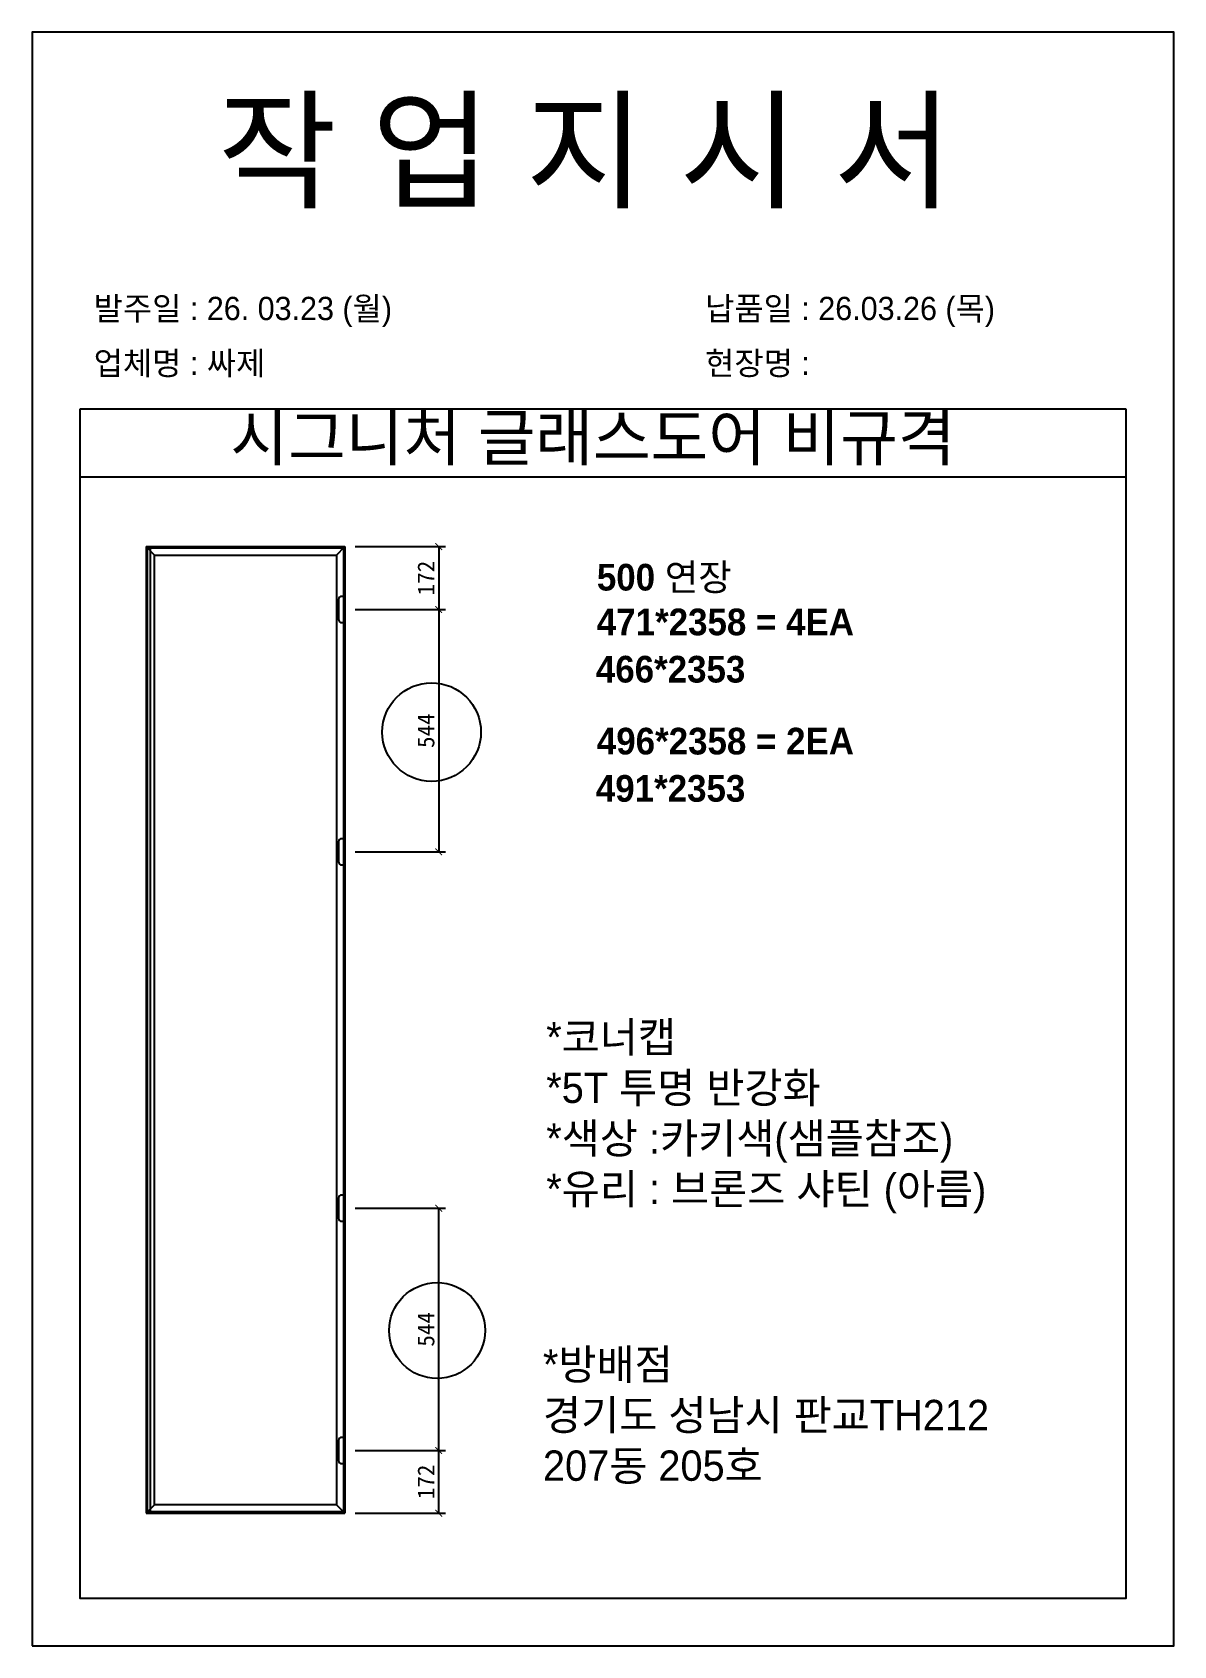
# Model space of a CAD drawing. Header units: millimetres. Extents: x -44117 to 256353, y -2095463 to 65325.
# Drawn here: x 110933 to 112613, y -808382 to -806006 of the extents above; entities that cross this region are included whole.
import ezdxf

# ---------------------------------------------------------------- set-up
doc = ezdxf.new("R2010")
doc.units = ezdxf.units.MM
doc.header["$LTSCALE"] = 10
doc.styles.add('MtX_Gulim', font='')
doc.styles.get('MtX_Gulim').set_extended_font_data('Gulim', bold=True)
doc.dimstyles.new('ISO-25', dxfattribs={"dimtxt": 2.5, "dimasz": 2.5, "dimexe": 1, "dimexo": 1, "dimtad": 1, "dimtxsty": 'Standard', "dimblk": 'ARCHTICK', "dimcen": 2.5, "dimadec": 0, "dimazin": 0, "dimtfac": 1, "dimtmove": 0, "dimatfit": 3, "dimfxl": 0, "dimarcsym": 0})

msp = doc.modelspace()

# ---------------------------------------------------------------- texts
at = {"linetype": 'Continuous', "style": 'MtX_Gulim'}
for s, height, p in [('500 연장', 39.271262, (111764.35482, -806827.9524)), ('471*2358 = 4EA', 39.2712622, (111764.35482, -806893.81433)), ('496*2358 = 2EA', 39.2712622, (111764.35482, -807069.32897))]:
    msp.add_text(s, height=height, dxfattribs=at).set_placement(p)
at = {"color": 242, "linetype": 'Continuous', "true_color": 0xcd2027, "style": 'MtX_Gulim'}
for s, p in [('466*2353', (111762.8929, -806963.4141)), ('491*2353', (111762.8929, -807138.92874))]:
    msp.add_text(s, height=39.271262, dxfattribs=at).set_placement(p)
at = {"attachment_point": 1}
for s, width, gutter_width, heights, insert, char_height in [('{\\fGulim|b0|i0|c129|p50;작 업 지 시 서}', 3307.3198183, 12.5, [-155.84554], (111206.21552, -806109.99708), 140), ('\\pt11;{\\fGulim|b0|i0|c129|p50;발주일 : 26. 03.23 (월)}', 3307.3198183, 12.5, [34.50412], (111023.78104, -806395.4237), 34.3), ('{\\fGulim|b0|i0|c129|p50;납품일 : 26.03.26 (목)}', 3307.3198183, 12.5, [35.09023], (111923.75903, -806395.4237), 34.3), ('{\\fGulim|b0|i0|c129|p50;업체명 : 싸제}', 3307.3198183, 12.5, [36.11279], (111023.78104, -806476.07988), 34.3), ('{\\fGulim|b0|i0|c129|p50;현장명 : }', 3307.3198183, 12.5, [-38.2735], (111923.75903, -806476.07988), 34.3), ('{\\fGulim|b0|i0|c129|p50;시그니처 글래스도어 비규격}', 1597.0710432, 6.03612, [-75.34624], (111225.13098, -806568.78651), 67.6045736), ('{\\fGulim|b0|i0|c129|p50;*코너캡\\P*5T 투명 반강화\\P*색상 :카키색(샘플참조)\\P*유리 : 브론즈 샤틴 (아름)}', 1055.7982644, 3.99038, [-288.92298], (111689.92549, -807463.32569), 44.6923083), ('{\\fGulim|b0|i0|c129|p50;*방배점 \\P경기도 성남시 판교TH212 \\P207동 205호}', 1055.7982644, 3.99038, [-201.99812], (111685.03126, -807945.27435), 44.6923083)]:
    msp.add_mtext_dynamic_manual_height_columns(s, width=width, gutter_width=gutter_width, heights=heights, dxfattribs=dict(at, insert=insert, char_height=char_height))

# ---------------------------------------------------------------- blocks, each defined once
blk = doc.blocks.new('_ArchTick')
at = {"color": 0, "linetype": 'ByBlock', "const_width": 0.15}
blk.add_lwpolyline([(-0.5, -0.5), (0.5, 0.5)], dxfattribs=at)
blk = doc.blocks.new('*D5356')
at = {"color": 0, "lineweight": -2}
for p, q in [((111408.5, -806855.8), (111541.6, -806855.8)), ((111531.6, -806855.8), (111531.6, -807212.7)), ((111408.5, -807212.7), (111541.6, -807212.7))]:
    blk.add_line(p, q, dxfattribs=at)
at = {"layer": 'Defpoints', "color": 0}
for p in [(111393.5, -806855.8), (111393.5, -807212.7), (111531.6, -807212.7)]:
    blk.add_point(p, dxfattribs=at)
at = {"color": 0, "lineweight": -2, "xscale": 10, "yscale": 10, "zscale": 10}
for p, rotation in [((111531.6, -806855.8), 90), ((111531.6, -807212.7), 270)]:
    blk.add_blockref('_ArchTick', p, dxfattribs=dict(at, rotation=rotation))
at = {"color": 0, "insert": (111512.9, -807034.3), "char_height": 25, "attachment_point": 5, "rotation": 90}
blk.add_mtext('544', dxfattribs=at)
blk = doc.blocks.new('*D5357')
at = {"color": 0, "lineweight": -2}
for p, q in [((111408.5, -806763.3), (111541.6, -806763.3)), ((111531.6, -806763.3), (111531.6, -806855.8)), ((111408.5, -806855.8), (111541.6, -806855.8))]:
    blk.add_line(p, q, dxfattribs=at)
at = {"layer": 'Defpoints', "color": 0}
for p in [(111393.5, -806763.3), (111393.5, -806855.8), (111531.6, -806855.8)]:
    blk.add_point(p, dxfattribs=at)
at = {"color": 0, "lineweight": -2, "xscale": 10, "yscale": 10, "zscale": 10}
for p, rotation in [((111531.6, -806763.3), 90), ((111531.6, -806855.8), 270)]:
    blk.add_blockref('_ArchTick', p, dxfattribs=dict(at, rotation=rotation))
at = {"color": 0, "insert": (111512.9, -806809.6), "char_height": 25, "attachment_point": 5, "rotation": 90}
blk.add_mtext('172', dxfattribs=at)
blk = doc.blocks.new('*D5358')
at = {"color": 0, "lineweight": -2}
for p, q in [((111408.5, -807737.5), (111541.6, -807737.5)), ((111531.6, -808094.3), (111531.6, -807737.5)), ((111408.5, -808094.3), (111541.6, -808094.3))]:
    blk.add_line(p, q, dxfattribs=at)
at = {"layer": 'Defpoints', "color": 0}
for p in [(111393.5, -807737.5), (111531.6, -807737.5), (111393.5, -808094.3)]:
    blk.add_point(p, dxfattribs=at)
at = {"color": 0, "lineweight": -2, "xscale": 10, "yscale": 10, "zscale": 10}
for p, rotation in [((111531.6, -807737.5), 90), ((111531.6, -808094.3), 270)]:
    blk.add_blockref('_ArchTick', p, dxfattribs=dict(at, rotation=rotation))
at = {"color": 0, "insert": (111512.9, -807915.9), "char_height": 25, "attachment_point": 5, "rotation": 90}
blk.add_mtext('544', dxfattribs=at)
blk = doc.blocks.new('*D5359')
at = {"color": 0, "lineweight": -2}
for p, q in [((111408.5, -808094.3), (111541.6, -808094.3)), ((111531.6, -808186.8), (111531.6, -808094.3)), ((111408.5, -808186.8), (111541.6, -808186.8))]:
    blk.add_line(p, q, dxfattribs=at)
at = {"layer": 'Defpoints', "color": 0}
for p in [(111393.5, -808094.3), (111531.6, -808094.3), (111393.5, -808186.8)]:
    blk.add_point(p, dxfattribs=at)
at = {"color": 0, "lineweight": -2, "xscale": 10, "yscale": 10, "zscale": 10}
for p, rotation in [((111531.6, -808094.3), 90), ((111531.6, -808186.8), 270)]:
    blk.add_blockref('_ArchTick', p, dxfattribs=dict(at, rotation=rotation))
at = {"color": 0, "insert": (111512.9, -808140.6), "char_height": 25, "attachment_point": 5, "rotation": 90}
blk.add_mtext('172', dxfattribs=at)

# ---------------------------------------------------------------- dimensions: what is measured, and where the dimension line sits
for base, p1, p2, text, override, picture, middle in [((111531.64394, -806855.82207), (111393.50526, -806763.3276), (111393.50526, -806855.82207), '172', {"dimscale": 10, "dimasz": 1, "dimexo": 1.5}, '*D5357', (111512.89394, -806809.57483)), ((111531.64394, -807212.68015), (111393.50526, -806855.82207), (111393.50526, -807212.68015), '544', {"dimscale": 10, "dimasz": 1, "dimexo": 1.5, "dimtxsty": 'Standard'}, '*D5356', (111512.89394, -807034.25111)), ((111531.64394, -807737.47144), (111393.50526, -808094.32953), (111393.50526, -807737.47144), '544', {"dimscale": 10, "dimasz": 1, "dimexo": 1.5, "dimtxsty": 'Standard'}, '*D5358', (111512.89394, -807915.90048)), ((111531.64394, -808094.32953), (111393.50526, -808186.82399), (111393.50526, -808094.32953), '172', {"dimscale": 10, "dimasz": 1, "dimexo": 1.5}, '*D5359', (111512.89394, -808140.57676))]:
    dim = msp.add_linear_dim(base=base, p1=p1, p2=p2, angle=90, text=text, dimstyle='ISO-25', override=override)
    dim.commit()
    dim.dimension.update_dxf_attribs({"geometry": picture, "text_midpoint": middle})

# ---------------------------------------------------------------- linework, layer by layer
for p, q in [((112543.40892, -806561.00429), (111003.40892, -806561.00429)), ((112543.40892, -806661.00429), (111003.40892, -806661.00429)), ((111100.93411, -806763.3276), (111100.93411, -808186.82399)), ((111100.93411, -806763.3276), (111393.50526, -806763.3276)), ((111100.93411, -806763.3276), (111113.39791, -806775.79139)), ((111100.93411, -806763.3276), (111106.83802, -806763.3276)), ((111106.83802, -806763.3276), (111106.83802, -808186.82399)), ((111381.04147, -806775.79139), (111393.50526, -806763.3276)), ((111393.50526, -806763.3276), (111393.50526, -808186.82399)), ((111113.39791, -808174.3602), (111100.93411, -808186.82399)), ((111100.93411, -808186.82399), (111393.50526, -808186.82399)), ((111381.04147, -808174.3602), (111393.50526, -808186.82399))]:
    msp.add_line(p, q)
at = {"linetype": 'Continuous'}
for p, q in [((111113.39791, -808174.3602), (111113.39791, -806775.79139)), ((111113.39791, -806775.79139), (111381.04147, -806775.79139)), ((111381.04147, -806775.79139), (111381.04147, -808174.3602)), ((111381.04147, -808174.3602), (111113.39791, -808174.3602))]:
    msp.add_line(p, q, dxfattribs=at)
for points in [[(110933.40892, -808381.83457), (112613.40892, -808381.83457), (112613.40892, -806005.83457), (110933.40892, -806005.83457)], [(111102.90208, -806765.29557), (111391.53729, -806765.29557), (111391.53729, -808184.85602), (111102.90208, -808184.85602)]]:
    msp.add_lwpolyline(points, close=True)
msp.add_lwpolyline([(111003.40892, -806561.00429), (111003.40892, -808311.83457), (112543.40892, -808311.83457), (112543.40892, -806561.00429)])
for points in [[(111388.90285, -806875.1522), (111388.90285, -806875.1522, 0.4142135624), (111393.50526, -806870.54979), (111393.50526, -806841.09434, 0.4142135624), (111388.90285, -806836.49193), (111388.90285, -806836.49193, 0.4142135624), (111384.30043, -806841.09434), (111384.30043, -806870.54979, 0.4142135624)], [(111388.90285, -807232.01029), (111388.90285, -807232.01029, 0.4142135624), (111393.50526, -807227.40787), (111393.50526, -807197.95242, 0.4142135624), (111388.90285, -807193.35001), (111388.90285, -807193.35001, 0.4142135624), (111384.30043, -807197.95242), (111384.30043, -807227.40787, 0.4142135624)], [(111388.90285, -807756.80158), (111388.90285, -807756.80158, 0.4142135624), (111393.50526, -807752.19917), (111393.50526, -807722.74372, 0.4142135624), (111388.90285, -807718.14131), (111388.90285, -807718.14131, 0.4142135624), (111384.30043, -807722.74372), (111384.30043, -807752.19917, 0.4142135624)], [(111388.90285, -808113.65966), (111388.90285, -808113.65966, 0.4142135624), (111393.50526, -808109.05725), (111393.50526, -808079.6018, 0.4142135624), (111388.90285, -808074.99939), (111388.90285, -808074.99939, 0.4142135624), (111384.30043, -808079.6018), (111384.30043, -808109.05725, 0.4142135624)]]:
    msp.add_lwpolyline(points, format="xyb", close=True, dxfattribs=at)
at = {"color": 1}
for centre, radius in [((111521.15169, -807036.39667), 72.59818), ((111529.21816, -807917.65793), 70.58157)]:
    msp.add_circle(centre, radius, dxfattribs=at)

msp.set_redraw_order([(e.dxf.handle, doc.entitydb.next_handle()) for e in msp.query("TEXT MTEXT ATTDEF DIMENSION ARC_DIMENSION")])  # texts and dimensions are drawn at this point

doc.saveas('drawing.dxf')
